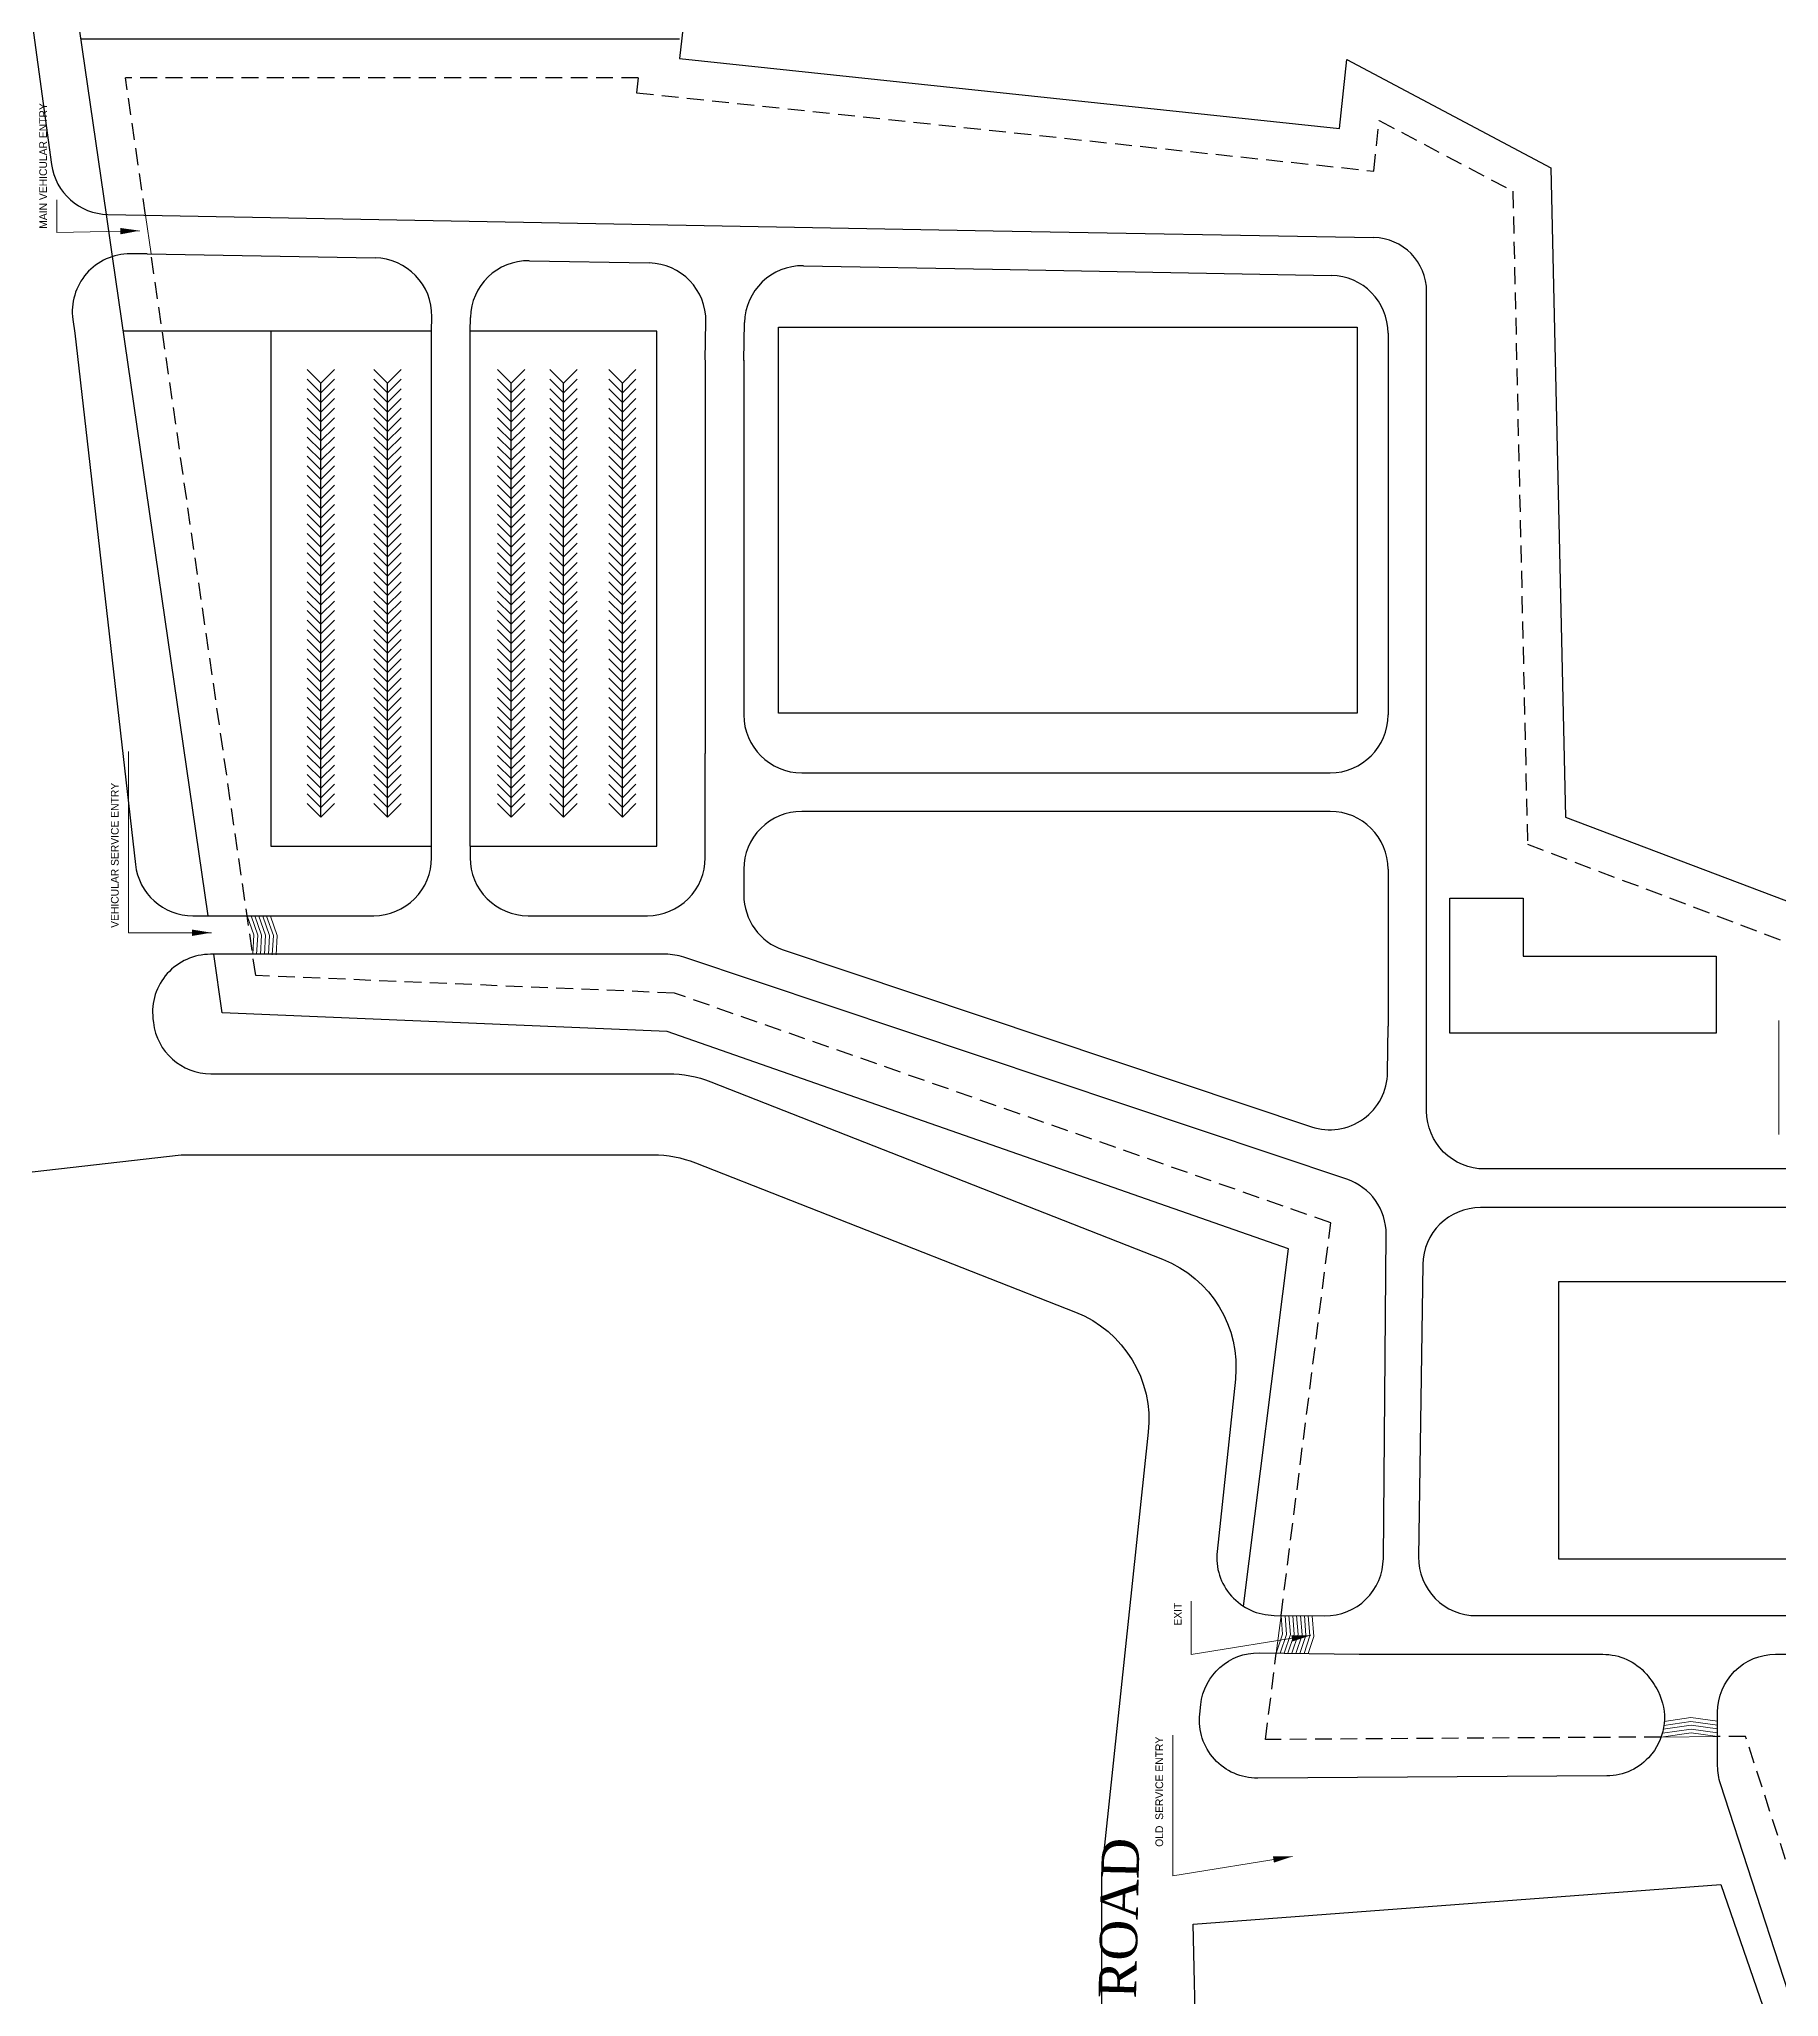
# Model space of a CAD drawing. Header units: metres. Extents: x 17323 to 19722, y -15306 to 10704.
# Drawn here: x 17540 to 17991, y -13051 to -12544 of the extents above; entities that cross this region are included whole.
import ezdxf

# ---------------------------------------------------------------- set-up
doc = ezdxf.new("R2010")
doc.units = ezdxf.units.M
doc.header["$LTSCALE"] = 35
doc.header["$MEASUREMENT"] = 0
doc.linetypes.add('HIDDEN2', pattern=[0.1875, 0.125, -0.0625])
doc.layers.get('0').update_dxf_attribs({"linetype": 'CONTINUOUS'})
for name, color, linetype in [('brop', 252, 'CONTINUOUS'), ('hidden 1', 154, 'HIDDEN2'), ('wall', 30, 'CONTINUOUS')]:
    doc.layers.add(name, color=color, linetype=linetype)
doc.layers.add('LEADER TEXT', color=146, linetype='CONTINUOUS', lineweight=20)
doc.styles.add('EURO', font='eurr____.ttf')
doc.styles.get("Standard").update_dxf_attribs({"font": 'times.ttf', "height": 8})
doc.dimstyles.new('Copy of S1', dxfattribs={"dimtxt": 6, "dimasz": 5, "dimexe": 4.001, "dimexo": 0.3, "dimgap": 2.5, "dimtad": 1, "dimdec": 0, "dimzin": 0, "dimdsep": 46, "dimlunit": 3, "dimtxsty": 'EURO', "dimblk": 'ARCHTICK', "dimcen": 0.09, "dimclrd": 166, "dimclre": 256, "dimclrt": 152, "dimadec": 0, "dimazin": 0, "dimtfac": 1, "dimtdec": 0, "dimtofl": 0, "dimtmove": 0, "dimatfit": 3, "dimfxl": 1, "dimfxlon": 1, "dimtolj": 1, "dimtzin": 0, "dimlwd": -1, "dimlwe": -1, "dimarcsym": 0})

msp = doc.modelspace()

# ---------------------------------------------------------------- texts
msp.add_text('ROAD', height=9.725, rotation=88.7279).set_placement((17823.99, -13052.01))
at = {"layer": 'LEADER TEXT', "color": 152, "ltscale": 5, "char_height": 2, "attachment_point": 7, "rotation": 90, "style": 'EURO'}
for s, insert in [('\\A1;\\PMAIN VEHICULAR ENTRY', (17541.81, -12593.29)), ('\\A1; VEHICULAR SERVICE ENTRY', (17560.38, -12775.21)), ('EXIT', (17835.81, -12955.29)), ('OLD  SERVICE ENTRY', (17831.05, -13012.61))]:
    msp.add_mtext(s, dxfattribs=dict(at, insert=insert))

# ---------------------------------------------------------------- blocks, each defined once
blk = doc.blocks.new('_ArchTick')
at = {"color": 0, "linetype": 'ByBlock', "const_width": 0.15}
blk.add_lwpolyline([(-0.5, -0.5), (0.5, 0.5)], dxfattribs=at)

# ---------------------------------------------------------------- linework, layer by layer
at = {"ltscale": 5}
for p, q in [((17558.75, -12600.48), (17557.16, -12589.56)), ((17641.44, -12619.79), (17641.51, -12616.12)), ((17651.44, -12619.79), (17651.51, -12616.3)), ((17641.44, -12619.79), (17561.55, -12619.79)), ((17599.81, -12619.79), (17599.81, -12753.29)), ((17641.44, -12619.79), (17599.81, -12619.79)), ((17699.81, -12619.79), (17651.44, -12619.79)), ((17699.81, -12753.29), (17699.81, -12619.79)), ((17731.31, -12718.83), (17731.31, -12618.83)), ((17731.31, -12618.83), (17881.31, -12618.83)), ((17881.31, -12618.83), (17881.31, -12718.83)), ((17612.73, -12633.29), (17609.19, -12629.76)), ((17612.73, -12635.79), (17609.19, -12632.26)), ((17612.73, -12633.29), (17616.26, -12629.76)), ((17612.73, -12635.79), (17616.26, -12632.26)), ((17630.05, -12633.29), (17626.51, -12629.76)), ((17630.05, -12635.79), (17626.51, -12632.26)), ((17630.05, -12633.29), (17633.58, -12629.76)), ((17630.05, -12635.79), (17633.58, -12632.26)), ((17662.09, -12633.29), (17658.55, -12629.76)), ((17662.09, -12635.79), (17658.55, -12632.26)), ((17662.09, -12633.29), (17665.62, -12629.76)), ((17662.09, -12635.79), (17665.62, -12632.26)), ((17675.62, -12633.29), (17672.09, -12629.76)), ((17675.62, -12635.79), (17672.09, -12632.26)), ((17675.62, -12633.29), (17679.16, -12629.76)), ((17675.62, -12635.79), (17679.16, -12632.26)), ((17690.88, -12633.29), (17687.34, -12629.76)), ((17690.88, -12635.79), (17687.34, -12632.26)), ((17690.88, -12633.29), (17694.41, -12629.76)), ((17690.88, -12635.79), (17694.41, -12632.26)), ((17612.73, -12638.29), (17609.19, -12634.76)), ((17612.73, -12640.79), (17609.19, -12637.26)), ((17612.73, -12635.79), (17612.73, -12633.29)), ((17612.73, -12638.29), (17616.26, -12634.76)), ((17612.73, -12638.29), (17612.73, -12635.79)), ((17612.73, -12640.79), (17616.26, -12637.26)), ((17630.05, -12638.29), (17626.51, -12634.76)), ((17630.05, -12640.79), (17626.51, -12637.26)), ((17630.05, -12635.79), (17630.05, -12633.29)), ((17630.05, -12638.29), (17633.58, -12634.76)), ((17630.05, -12638.29), (17630.05, -12635.79)), ((17630.05, -12640.79), (17633.58, -12637.26)), ((17662.09, -12638.29), (17658.55, -12634.76)), ((17662.09, -12640.79), (17658.55, -12637.26)), ((17662.09, -12635.79), (17662.09, -12633.29)), ((17662.09, -12638.29), (17665.62, -12634.76)), ((17662.09, -12638.29), (17662.09, -12635.79)), ((17662.09, -12640.79), (17665.62, -12637.26)), ((17675.62, -12638.29), (17672.09, -12634.76)), ((17675.62, -12640.79), (17672.09, -12637.26)), ((17675.62, -12635.79), (17675.62, -12633.29)), ((17675.62, -12638.29), (17679.16, -12634.76)), ((17675.62, -12638.29), (17675.62, -12635.79)), ((17675.62, -12640.79), (17679.16, -12637.26)), ((17690.88, -12638.29), (17687.34, -12634.76)), ((17690.88, -12640.79), (17687.34, -12637.26)), ((17690.88, -12635.79), (17690.88, -12633.29)), ((17690.88, -12638.29), (17694.41, -12634.76)), ((17690.88, -12638.29), (17690.88, -12635.79)), ((17690.88, -12640.79), (17694.41, -12637.26)), ((17612.73, -12643.29), (17609.19, -12639.76)), ((17612.73, -12645.79), (17609.19, -12642.26)), ((17612.73, -12640.79), (17612.73, -12638.29)), ((17612.73, -12643.29), (17616.26, -12639.76)), ((17612.73, -12643.29), (17612.73, -12640.79)), ((17612.73, -12645.79), (17616.26, -12642.26)), ((17630.05, -12643.29), (17626.51, -12639.76)), ((17630.05, -12645.79), (17626.51, -12642.26)), ((17630.05, -12640.79), (17630.05, -12638.29)), ((17630.05, -12643.29), (17633.58, -12639.76)), ((17630.05, -12643.29), (17630.05, -12640.79)), ((17630.05, -12645.79), (17633.58, -12642.26)), ((17662.09, -12643.29), (17658.55, -12639.76)), ((17662.09, -12645.79), (17658.55, -12642.26)), ((17662.09, -12640.79), (17662.09, -12638.29)), ((17662.09, -12643.29), (17665.62, -12639.76)), ((17662.09, -12643.29), (17662.09, -12640.79)), ((17662.09, -12645.79), (17665.62, -12642.26)), ((17675.62, -12643.29), (17672.09, -12639.76)), ((17675.62, -12645.79), (17672.09, -12642.26)), ((17675.62, -12640.79), (17675.62, -12638.29)), ((17675.62, -12643.29), (17679.16, -12639.76)), ((17675.62, -12643.29), (17675.62, -12640.79)), ((17675.62, -12645.79), (17679.16, -12642.26)), ((17690.88, -12643.29), (17687.34, -12639.76)), ((17690.88, -12645.79), (17687.34, -12642.26)), ((17690.88, -12640.79), (17690.88, -12638.29)), ((17690.88, -12643.29), (17694.41, -12639.76)), ((17690.88, -12643.29), (17690.88, -12640.79)), ((17690.88, -12645.79), (17694.41, -12642.26)), ((17612.73, -12648.29), (17609.19, -12644.76)), ((17612.73, -12650.79), (17609.19, -12647.26)), ((17612.73, -12645.79), (17612.73, -12643.29)), ((17612.73, -12648.29), (17616.26, -12644.76)), ((17612.73, -12648.29), (17612.73, -12645.79)), ((17612.73, -12650.79), (17616.26, -12647.26)), ((17630.05, -12648.29), (17626.51, -12644.76)), ((17630.05, -12650.79), (17626.51, -12647.26)), ((17630.05, -12645.79), (17630.05, -12643.29)), ((17630.05, -12648.29), (17633.58, -12644.76)), ((17630.05, -12648.29), (17630.05, -12645.79)), ((17630.05, -12650.79), (17633.58, -12647.26)), ((17662.09, -12648.29), (17658.55, -12644.76)), ((17662.09, -12650.79), (17658.55, -12647.26)), ((17662.09, -12645.79), (17662.09, -12643.29)), ((17662.09, -12648.29), (17665.62, -12644.76)), ((17662.09, -12648.29), (17662.09, -12645.79)), ((17662.09, -12650.79), (17665.62, -12647.26)), ((17675.62, -12648.29), (17672.09, -12644.76)), ((17675.62, -12650.79), (17672.09, -12647.26)), ((17675.62, -12645.79), (17675.62, -12643.29)), ((17675.62, -12648.29), (17679.16, -12644.76)), ((17675.62, -12648.29), (17675.62, -12645.79)), ((17675.62, -12650.79), (17679.16, -12647.26)), ((17690.88, -12648.29), (17687.34, -12644.76)), ((17690.88, -12650.79), (17687.34, -12647.26)), ((17690.88, -12645.79), (17690.88, -12643.29)), ((17690.88, -12648.29), (17694.41, -12644.76)), ((17690.88, -12648.29), (17690.88, -12645.79)), ((17690.88, -12650.79), (17694.41, -12647.26)), ((17612.73, -12653.29), (17609.19, -12649.76)), ((17612.73, -12655.79), (17609.19, -12652.26)), ((17612.73, -12650.79), (17612.73, -12648.29)), ((17612.73, -12653.29), (17616.26, -12649.76)), ((17612.73, -12653.29), (17612.73, -12650.79)), ((17612.73, -12655.79), (17616.26, -12652.26)), ((17630.05, -12653.29), (17626.51, -12649.76)), ((17630.05, -12655.79), (17626.51, -12652.26)), ((17630.05, -12650.79), (17630.05, -12648.29)), ((17630.05, -12653.29), (17633.58, -12649.76)), ((17630.05, -12653.29), (17630.05, -12650.79)), ((17630.05, -12655.79), (17633.58, -12652.26)), ((17662.09, -12653.29), (17658.55, -12649.76)), ((17662.09, -12655.79), (17658.55, -12652.26)), ((17662.09, -12650.79), (17662.09, -12648.29)), ((17662.09, -12653.29), (17665.62, -12649.76)), ((17662.09, -12653.29), (17662.09, -12650.79)), ((17662.09, -12655.79), (17665.62, -12652.26)), ((17675.62, -12653.29), (17672.09, -12649.76)), ((17675.62, -12655.79), (17672.09, -12652.26)), ((17675.62, -12650.79), (17675.62, -12648.29)), ((17675.62, -12653.29), (17679.16, -12649.76)), ((17675.62, -12653.29), (17675.62, -12650.79)), ((17675.62, -12655.79), (17679.16, -12652.26)), ((17690.88, -12653.29), (17687.34, -12649.76)), ((17690.88, -12655.79), (17687.34, -12652.26)), ((17690.88, -12650.79), (17690.88, -12648.29)), ((17690.88, -12653.29), (17694.41, -12649.76)), ((17690.88, -12653.29), (17690.88, -12650.79)), ((17690.88, -12655.79), (17694.41, -12652.26)), ((17612.73, -12658.29), (17609.19, -12654.76)), ((17612.73, -12660.79), (17609.19, -12657.26)), ((17612.73, -12655.79), (17612.73, -12653.29)), ((17612.73, -12658.29), (17616.26, -12654.76)), ((17612.73, -12658.29), (17612.73, -12655.79)), ((17612.73, -12660.79), (17616.26, -12657.26)), ((17630.05, -12658.29), (17626.51, -12654.76)), ((17630.05, -12660.79), (17626.51, -12657.26)), ((17630.05, -12655.79), (17630.05, -12653.29)), ((17630.05, -12658.29), (17633.58, -12654.76)), ((17630.05, -12658.29), (17630.05, -12655.79)), ((17630.05, -12660.79), (17633.58, -12657.26)), ((17662.09, -12658.29), (17658.55, -12654.76)), ((17662.09, -12660.79), (17658.55, -12657.26)), ((17662.09, -12655.79), (17662.09, -12653.29)), ((17662.09, -12658.29), (17665.62, -12654.76)), ((17662.09, -12658.29), (17662.09, -12655.79)), ((17662.09, -12660.79), (17665.62, -12657.26)), ((17675.62, -12658.29), (17672.09, -12654.76)), ((17675.62, -12660.79), (17672.09, -12657.26)), ((17675.62, -12655.79), (17675.62, -12653.29)), ((17675.62, -12658.29), (17679.16, -12654.76)), ((17675.62, -12658.29), (17675.62, -12655.79)), ((17675.62, -12660.79), (17679.16, -12657.26)), ((17690.88, -12658.29), (17687.34, -12654.76)), ((17690.88, -12660.79), (17687.34, -12657.26)), ((17690.88, -12655.79), (17690.88, -12653.29)), ((17690.88, -12658.29), (17694.41, -12654.76)), ((17690.88, -12658.29), (17690.88, -12655.79)), ((17690.88, -12660.79), (17694.41, -12657.26)), ((17612.73, -12663.29), (17609.19, -12659.76)), ((17612.73, -12665.79), (17609.19, -12662.26)), ((17612.73, -12660.79), (17612.73, -12658.29)), ((17612.73, -12663.29), (17616.26, -12659.76)), ((17612.73, -12663.29), (17612.73, -12660.79)), ((17612.73, -12665.79), (17616.26, -12662.26)), ((17612.73, -12665.79), (17612.73, -12663.29)), ((17630.05, -12663.29), (17626.51, -12659.76)), ((17630.05, -12665.79), (17626.51, -12662.26)), ((17630.05, -12660.79), (17630.05, -12658.29)), ((17630.05, -12663.29), (17633.58, -12659.76)), ((17630.05, -12663.29), (17630.05, -12660.79)), ((17630.05, -12665.79), (17633.58, -12662.26)), ((17630.05, -12665.79), (17630.05, -12663.29)), ((17662.09, -12663.29), (17658.55, -12659.76)), ((17662.09, -12665.79), (17658.55, -12662.26)), ((17662.09, -12660.79), (17662.09, -12658.29)), ((17662.09, -12663.29), (17665.62, -12659.76)), ((17662.09, -12663.29), (17662.09, -12660.79)), ((17662.09, -12665.79), (17665.62, -12662.26)), ((17662.09, -12665.79), (17662.09, -12663.29)), ((17675.62, -12663.29), (17672.09, -12659.76)), ((17675.62, -12665.79), (17672.09, -12662.26)), ((17675.62, -12660.79), (17675.62, -12658.29)), ((17675.62, -12663.29), (17679.16, -12659.76)), ((17675.62, -12663.29), (17675.62, -12660.79)), ((17675.62, -12665.79), (17679.16, -12662.26)), ((17675.62, -12665.79), (17675.62, -12663.29)), ((17690.88, -12663.29), (17687.34, -12659.76)), ((17690.88, -12665.79), (17687.34, -12662.26)), ((17690.88, -12660.79), (17690.88, -12658.29)), ((17690.88, -12663.29), (17694.41, -12659.76)), ((17690.88, -12663.29), (17690.88, -12660.79)), ((17690.88, -12665.79), (17694.41, -12662.26)), ((17690.88, -12665.79), (17690.88, -12663.29)), ((17612.73, -12668.29), (17609.19, -12664.76)), ((17612.73, -12670.79), (17609.19, -12667.26)), ((17612.73, -12668.29), (17616.26, -12664.76)), ((17612.73, -12668.29), (17612.73, -12665.79)), ((17612.73, -12670.79), (17616.26, -12667.26)), ((17612.73, -12670.79), (17612.73, -12668.29)), ((17630.05, -12668.29), (17626.51, -12664.76)), ((17630.05, -12670.79), (17626.51, -12667.26)), ((17630.05, -12668.29), (17633.58, -12664.76)), ((17630.05, -12668.29), (17630.05, -12665.79)), ((17630.05, -12670.79), (17633.58, -12667.26)), ((17630.05, -12670.79), (17630.05, -12668.29)), ((17662.09, -12668.29), (17658.55, -12664.76)), ((17662.09, -12670.79), (17658.55, -12667.26)), ((17662.09, -12668.29), (17665.62, -12664.76)), ((17662.09, -12668.29), (17662.09, -12665.79)), ((17662.09, -12670.79), (17665.62, -12667.26)), ((17662.09, -12670.79), (17662.09, -12668.29)), ((17675.62, -12668.29), (17672.09, -12664.76)), ((17675.62, -12670.79), (17672.09, -12667.26)), ((17675.62, -12668.29), (17679.16, -12664.76)), ((17675.62, -12668.29), (17675.62, -12665.79)), ((17675.62, -12670.79), (17679.16, -12667.26)), ((17675.62, -12670.79), (17675.62, -12668.29)), ((17690.88, -12668.29), (17687.34, -12664.76)), ((17690.88, -12670.79), (17687.34, -12667.26)), ((17690.88, -12668.29), (17694.41, -12664.76)), ((17690.88, -12668.29), (17690.88, -12665.79)), ((17690.88, -12670.79), (17694.41, -12667.26)), ((17690.88, -12670.79), (17690.88, -12668.29)), ((17612.73, -12673.29), (17609.19, -12669.76)), ((17612.73, -12675.79), (17609.19, -12672.26)), ((17612.73, -12673.29), (17616.26, -12669.76)), ((17612.73, -12673.29), (17612.73, -12670.79)), ((17612.73, -12675.79), (17616.26, -12672.26)), ((17612.73, -12675.79), (17612.73, -12673.29)), ((17630.05, -12673.29), (17626.51, -12669.76)), ((17630.05, -12675.79), (17626.51, -12672.26)), ((17630.05, -12673.29), (17633.58, -12669.76)), ((17630.05, -12673.29), (17630.05, -12670.79)), ((17630.05, -12675.79), (17633.58, -12672.26)), ((17630.05, -12675.79), (17630.05, -12673.29)), ((17662.09, -12673.29), (17658.55, -12669.76)), ((17662.09, -12675.79), (17658.55, -12672.26)), ((17662.09, -12673.29), (17665.62, -12669.76)), ((17662.09, -12673.29), (17662.09, -12670.79)), ((17662.09, -12675.79), (17665.62, -12672.26)), ((17662.09, -12675.79), (17662.09, -12673.29)), ((17675.62, -12673.29), (17672.09, -12669.76)), ((17675.62, -12675.79), (17672.09, -12672.26)), ((17675.62, -12673.29), (17679.16, -12669.76)), ((17675.62, -12673.29), (17675.62, -12670.79)), ((17675.62, -12675.79), (17679.16, -12672.26)), ((17675.62, -12675.79), (17675.62, -12673.29)), ((17690.88, -12673.29), (17687.34, -12669.76)), ((17690.88, -12675.79), (17687.34, -12672.26)), ((17690.88, -12673.29), (17694.41, -12669.76)), ((17690.88, -12673.29), (17690.88, -12670.79)), ((17690.88, -12675.79), (17694.41, -12672.26)), ((17690.88, -12675.79), (17690.88, -12673.29)), ((17612.73, -12678.29), (17609.19, -12674.76)), ((17612.73, -12680.79), (17609.19, -12677.26)), ((17612.73, -12678.29), (17616.26, -12674.76)), ((17612.73, -12678.29), (17612.73, -12675.79)), ((17612.73, -12680.79), (17616.26, -12677.26)), ((17612.73, -12680.79), (17612.73, -12678.29)), ((17630.05, -12678.29), (17626.51, -12674.76)), ((17630.05, -12680.79), (17626.51, -12677.26)), ((17630.05, -12678.29), (17633.58, -12674.76)), ((17630.05, -12678.29), (17630.05, -12675.79)), ((17630.05, -12680.79), (17633.58, -12677.26)), ((17630.05, -12680.79), (17630.05, -12678.29)), ((17662.09, -12678.29), (17658.55, -12674.76)), ((17662.09, -12680.79), (17658.55, -12677.26)), ((17662.09, -12678.29), (17665.62, -12674.76)), ((17662.09, -12678.29), (17662.09, -12675.79)), ((17662.09, -12680.79), (17665.62, -12677.26)), ((17662.09, -12680.79), (17662.09, -12678.29)), ((17675.62, -12678.29), (17672.09, -12674.76)), ((17675.62, -12680.79), (17672.09, -12677.26)), ((17675.62, -12678.29), (17679.16, -12674.76)), ((17675.62, -12678.29), (17675.62, -12675.79)), ((17675.62, -12680.79), (17679.16, -12677.26)), ((17675.62, -12680.79), (17675.62, -12678.29)), ((17690.88, -12678.29), (17687.34, -12674.76)), ((17690.88, -12680.79), (17687.34, -12677.26)), ((17690.88, -12678.29), (17694.41, -12674.76)), ((17690.88, -12678.29), (17690.88, -12675.79)), ((17690.88, -12680.79), (17694.41, -12677.26)), ((17690.88, -12680.79), (17690.88, -12678.29)), ((17612.73, -12683.29), (17609.19, -12679.76)), ((17612.73, -12685.79), (17609.19, -12682.26)), ((17612.73, -12683.29), (17616.26, -12679.76)), ((17612.73, -12683.29), (17612.73, -12680.79)), ((17612.73, -12685.79), (17616.26, -12682.26)), ((17612.73, -12685.79), (17612.73, -12683.29)), ((17630.05, -12683.29), (17626.51, -12679.76)), ((17630.05, -12685.79), (17626.51, -12682.26)), ((17630.05, -12683.29), (17633.58, -12679.76)), ((17630.05, -12683.29), (17630.05, -12680.79)), ((17630.05, -12685.79), (17633.58, -12682.26)), ((17630.05, -12685.79), (17630.05, -12683.29)), ((17662.09, -12683.29), (17658.55, -12679.76)), ((17662.09, -12685.79), (17658.55, -12682.26)), ((17662.09, -12683.29), (17665.62, -12679.76)), ((17662.09, -12683.29), (17662.09, -12680.79)), ((17662.09, -12685.79), (17665.62, -12682.26)), ((17662.09, -12685.79), (17662.09, -12683.29)), ((17675.62, -12683.29), (17672.09, -12679.76)), ((17675.62, -12685.79), (17672.09, -12682.26)), ((17675.62, -12683.29), (17679.16, -12679.76)), ((17675.62, -12683.29), (17675.62, -12680.79)), ((17675.62, -12685.79), (17679.16, -12682.26)), ((17675.62, -12685.79), (17675.62, -12683.29)), ((17690.88, -12683.29), (17687.34, -12679.76)), ((17690.88, -12685.79), (17687.34, -12682.26)), ((17690.88, -12683.29), (17694.41, -12679.76)), ((17690.88, -12683.29), (17690.88, -12680.79)), ((17690.88, -12685.79), (17694.41, -12682.26)), ((17690.88, -12685.79), (17690.88, -12683.29)), ((17612.73, -12688.29), (17609.19, -12684.76)), ((17612.73, -12690.79), (17609.19, -12687.26)), ((17612.73, -12688.29), (17616.26, -12684.76)), ((17612.73, -12688.29), (17612.73, -12685.79)), ((17612.73, -12690.79), (17616.26, -12687.26)), ((17612.73, -12690.79), (17612.73, -12688.29)), ((17630.05, -12688.29), (17626.51, -12684.76)), ((17630.05, -12690.79), (17626.51, -12687.26)), ((17630.05, -12688.29), (17633.58, -12684.76)), ((17630.05, -12688.29), (17630.05, -12685.79)), ((17630.05, -12690.79), (17633.58, -12687.26)), ((17630.05, -12690.79), (17630.05, -12688.29)), ((17662.09, -12688.29), (17658.55, -12684.76)), ((17662.09, -12690.79), (17658.55, -12687.26)), ((17662.09, -12688.29), (17665.62, -12684.76)), ((17662.09, -12688.29), (17662.09, -12685.79)), ((17662.09, -12690.79), (17665.62, -12687.26)), ((17662.09, -12690.79), (17662.09, -12688.29)), ((17675.62, -12688.29), (17672.09, -12684.76)), ((17675.62, -12690.79), (17672.09, -12687.26)), ((17675.62, -12688.29), (17679.16, -12684.76)), ((17675.62, -12688.29), (17675.62, -12685.79)), ((17675.62, -12690.79), (17679.16, -12687.26)), ((17675.62, -12690.79), (17675.62, -12688.29)), ((17690.88, -12688.29), (17687.34, -12684.76)), ((17690.88, -12690.79), (17687.34, -12687.26)), ((17690.88, -12688.29), (17694.41, -12684.76)), ((17690.88, -12688.29), (17690.88, -12685.79)), ((17690.88, -12690.79), (17694.41, -12687.26)), ((17690.88, -12690.79), (17690.88, -12688.29)), ((17612.73, -12693.29), (17609.19, -12689.76)), ((17612.73, -12695.79), (17609.19, -12692.26)), ((17612.73, -12693.29), (17616.26, -12689.76)), ((17612.73, -12693.29), (17612.73, -12690.79)), ((17612.73, -12695.79), (17616.26, -12692.26)), ((17612.73, -12695.79), (17612.73, -12693.29)), ((17630.05, -12693.29), (17626.51, -12689.76)), ((17630.05, -12695.79), (17626.51, -12692.26)), ((17630.05, -12693.29), (17633.58, -12689.76)), ((17630.05, -12693.29), (17630.05, -12690.79)), ((17630.05, -12695.79), (17633.58, -12692.26)), ((17630.05, -12695.79), (17630.05, -12693.29)), ((17662.09, -12693.29), (17658.55, -12689.76)), ((17662.09, -12695.79), (17658.55, -12692.26)), ((17662.09, -12693.29), (17665.62, -12689.76)), ((17662.09, -12693.29), (17662.09, -12690.79)), ((17662.09, -12695.79), (17665.62, -12692.26)), ((17662.09, -12695.79), (17662.09, -12693.29)), ((17675.62, -12693.29), (17672.09, -12689.76)), ((17675.62, -12695.79), (17672.09, -12692.26)), ((17675.62, -12693.29), (17679.16, -12689.76)), ((17675.62, -12693.29), (17675.62, -12690.79)), ((17675.62, -12695.79), (17679.16, -12692.26)), ((17675.62, -12695.79), (17675.62, -12693.29)), ((17690.88, -12693.29), (17687.34, -12689.76)), ((17690.88, -12695.79), (17687.34, -12692.26)), ((17690.88, -12693.29), (17694.41, -12689.76)), ((17690.88, -12693.29), (17690.88, -12690.79)), ((17690.88, -12695.79), (17694.41, -12692.26)), ((17690.88, -12695.79), (17690.88, -12693.29)), ((17612.73, -12698.29), (17609.19, -12694.76)), ((17612.73, -12700.79), (17609.19, -12697.26)), ((17612.73, -12698.29), (17616.26, -12694.76)), ((17612.73, -12698.29), (17612.73, -12695.79)), ((17612.73, -12700.79), (17616.26, -12697.26)), ((17612.73, -12700.79), (17612.73, -12698.29)), ((17630.05, -12698.29), (17626.51, -12694.76)), ((17630.05, -12700.79), (17626.51, -12697.26)), ((17630.05, -12698.29), (17633.58, -12694.76)), ((17630.05, -12698.29), (17630.05, -12695.79)), ((17630.05, -12700.79), (17633.58, -12697.26)), ((17630.05, -12700.79), (17630.05, -12698.29)), ((17662.09, -12698.29), (17658.55, -12694.76)), ((17662.09, -12700.79), (17658.55, -12697.26)), ((17662.09, -12698.29), (17665.62, -12694.76)), ((17662.09, -12698.29), (17662.09, -12695.79)), ((17662.09, -12700.79), (17665.62, -12697.26)), ((17662.09, -12700.79), (17662.09, -12698.29)), ((17675.62, -12698.29), (17672.09, -12694.76)), ((17675.62, -12700.79), (17672.09, -12697.26)), ((17675.62, -12698.29), (17679.16, -12694.76)), ((17675.62, -12698.29), (17675.62, -12695.79)), ((17675.62, -12700.79), (17679.16, -12697.26)), ((17675.62, -12700.79), (17675.62, -12698.29)), ((17690.88, -12698.29), (17687.34, -12694.76)), ((17690.88, -12700.79), (17687.34, -12697.26)), ((17690.88, -12698.29), (17694.41, -12694.76)), ((17690.88, -12698.29), (17690.88, -12695.79)), ((17690.88, -12700.79), (17694.41, -12697.26)), ((17690.88, -12700.79), (17690.88, -12698.29)), ((17612.73, -12703.29), (17609.19, -12699.76)), ((17612.73, -12705.79), (17609.19, -12702.26)), ((17612.73, -12703.29), (17616.26, -12699.76)), ((17612.73, -12703.29), (17612.73, -12700.79)), ((17612.73, -12705.79), (17616.26, -12702.26)), ((17612.73, -12705.79), (17612.73, -12703.29)), ((17630.05, -12703.29), (17626.51, -12699.76)), ((17630.05, -12705.79), (17626.51, -12702.26)), ((17630.05, -12703.29), (17633.58, -12699.76)), ((17630.05, -12703.29), (17630.05, -12700.79)), ((17630.05, -12705.79), (17633.58, -12702.26)), ((17630.05, -12705.79), (17630.05, -12703.29)), ((17662.09, -12703.29), (17658.55, -12699.76)), ((17662.09, -12705.79), (17658.55, -12702.26)), ((17662.09, -12703.29), (17665.62, -12699.76)), ((17662.09, -12703.29), (17662.09, -12700.79)), ((17662.09, -12705.79), (17665.62, -12702.26)), ((17662.09, -12705.79), (17662.09, -12703.29)), ((17675.62, -12703.29), (17672.09, -12699.76)), ((17675.62, -12705.79), (17672.09, -12702.26)), ((17675.62, -12703.29), (17679.16, -12699.76)), ((17675.62, -12703.29), (17675.62, -12700.79)), ((17675.62, -12705.79), (17679.16, -12702.26)), ((17675.62, -12705.79), (17675.62, -12703.29)), ((17690.88, -12703.29), (17687.34, -12699.76)), ((17690.88, -12705.79), (17687.34, -12702.26)), ((17690.88, -12703.29), (17694.41, -12699.76)), ((17690.88, -12703.29), (17690.88, -12700.79)), ((17690.88, -12705.79), (17694.41, -12702.26)), ((17690.88, -12705.79), (17690.88, -12703.29)), ((17612.73, -12708.29), (17609.19, -12704.76)), ((17612.73, -12710.79), (17609.19, -12707.26)), ((17612.73, -12708.29), (17616.26, -12704.76)), ((17612.73, -12708.29), (17612.73, -12705.79)), ((17612.73, -12710.79), (17616.26, -12707.26)), ((17612.73, -12710.79), (17612.73, -12708.29)), ((17630.05, -12708.29), (17626.51, -12704.76)), ((17630.05, -12710.79), (17626.51, -12707.26)), ((17630.05, -12708.29), (17633.58, -12704.76)), ((17630.05, -12708.29), (17630.05, -12705.79)), ((17630.05, -12710.79), (17633.58, -12707.26)), ((17630.05, -12710.79), (17630.05, -12708.29)), ((17662.09, -12708.29), (17658.55, -12704.76)), ((17662.09, -12710.79), (17658.55, -12707.26)), ((17662.09, -12708.29), (17665.62, -12704.76)), ((17662.09, -12708.29), (17662.09, -12705.79)), ((17662.09, -12710.79), (17665.62, -12707.26)), ((17662.09, -12710.79), (17662.09, -12708.29)), ((17675.62, -12708.29), (17672.09, -12704.76)), ((17675.62, -12710.79), (17672.09, -12707.26)), ((17675.62, -12708.29), (17679.16, -12704.76)), ((17675.62, -12708.29), (17675.62, -12705.79)), ((17675.62, -12710.79), (17679.16, -12707.26)), ((17675.62, -12710.79), (17675.62, -12708.29)), ((17690.88, -12708.29), (17687.34, -12704.76)), ((17690.88, -12710.79), (17687.34, -12707.26)), ((17690.88, -12708.29), (17694.41, -12704.76)), ((17690.88, -12708.29), (17690.88, -12705.79)), ((17690.88, -12710.79), (17694.41, -12707.26)), ((17690.88, -12710.79), (17690.88, -12708.29)), ((17612.73, -12713.29), (17609.19, -12709.76)), ((17612.73, -12715.79), (17609.19, -12712.26)), ((17612.73, -12713.29), (17616.26, -12709.76)), ((17612.73, -12713.29), (17612.73, -12710.79)), ((17612.73, -12715.79), (17616.26, -12712.26)), ((17612.73, -12715.79), (17612.73, -12713.29)), ((17630.05, -12713.29), (17626.51, -12709.76)), ((17630.05, -12715.79), (17626.51, -12712.26)), ((17630.05, -12713.29), (17633.58, -12709.76)), ((17630.05, -12713.29), (17630.05, -12710.79)), ((17630.05, -12715.79), (17633.58, -12712.26)), ((17630.05, -12715.79), (17630.05, -12713.29)), ((17662.09, -12713.29), (17658.55, -12709.76)), ((17662.09, -12715.79), (17658.55, -12712.26)), ((17662.09, -12713.29), (17665.62, -12709.76)), ((17662.09, -12713.29), (17662.09, -12710.79)), ((17662.09, -12715.79), (17665.62, -12712.26)), ((17662.09, -12715.79), (17662.09, -12713.29)), ((17675.62, -12713.29), (17672.09, -12709.76)), ((17675.62, -12715.79), (17672.09, -12712.26)), ((17675.62, -12713.29), (17679.16, -12709.76)), ((17675.62, -12713.29), (17675.62, -12710.79)), ((17675.62, -12715.79), (17679.16, -12712.26)), ((17675.62, -12715.79), (17675.62, -12713.29)), ((17690.88, -12713.29), (17687.34, -12709.76)), ((17690.88, -12715.79), (17687.34, -12712.26)), ((17690.88, -12713.29), (17694.41, -12709.76)), ((17690.88, -12713.29), (17690.88, -12710.79)), ((17690.88, -12715.79), (17694.41, -12712.26)), ((17690.88, -12715.79), (17690.88, -12713.29)), ((17612.73, -12718.29), (17609.19, -12714.76)), ((17612.73, -12720.79), (17609.19, -12717.26)), ((17612.73, -12718.29), (17616.26, -12714.76)), ((17612.73, -12718.29), (17612.73, -12715.79)), ((17612.73, -12720.79), (17616.26, -12717.26)), ((17612.73, -12720.79), (17612.73, -12718.29)), ((17630.05, -12718.29), (17626.51, -12714.76)), ((17630.05, -12720.79), (17626.51, -12717.26)), ((17630.05, -12718.29), (17633.58, -12714.76)), ((17630.05, -12718.29), (17630.05, -12715.79)), ((17630.05, -12720.79), (17633.58, -12717.26)), ((17630.05, -12720.79), (17630.05, -12718.29)), ((17662.09, -12718.29), (17658.55, -12714.76)), ((17662.09, -12720.79), (17658.55, -12717.26)), ((17662.09, -12718.29), (17665.62, -12714.76)), ((17662.09, -12718.29), (17662.09, -12715.79)), ((17662.09, -12720.79), (17665.62, -12717.26)), ((17662.09, -12720.79), (17662.09, -12718.29)), ((17675.62, -12718.29), (17672.09, -12714.76)), ((17675.62, -12720.79), (17672.09, -12717.26)), ((17675.62, -12718.29), (17679.16, -12714.76)), ((17675.62, -12718.29), (17675.62, -12715.79)), ((17675.62, -12720.79), (17679.16, -12717.26)), ((17675.62, -12720.79), (17675.62, -12718.29)), ((17690.88, -12718.29), (17687.34, -12714.76)), ((17690.88, -12720.79), (17687.34, -12717.26)), ((17690.88, -12718.29), (17694.41, -12714.76)), ((17690.88, -12718.29), (17690.88, -12715.79)), ((17690.88, -12720.79), (17694.41, -12717.26)), ((17690.88, -12720.79), (17690.88, -12718.29)), ((17881.31, -12718.83), (17731.31, -12718.83)), ((17612.73, -12723.29), (17609.19, -12719.76)), ((17612.73, -12725.79), (17609.19, -12722.26)), ((17612.73, -12723.29), (17616.26, -12719.76)), ((17612.73, -12723.29), (17612.73, -12720.79)), ((17612.73, -12725.79), (17616.26, -12722.26)), ((17612.73, -12725.79), (17612.73, -12723.29)), ((17630.05, -12723.29), (17626.51, -12719.76)), ((17630.05, -12725.79), (17626.51, -12722.26)), ((17630.05, -12723.29), (17633.58, -12719.76)), ((17630.05, -12723.29), (17630.05, -12720.79)), ((17630.05, -12725.79), (17633.58, -12722.26)), ((17630.05, -12725.79), (17630.05, -12723.29)), ((17662.09, -12723.29), (17658.55, -12719.76)), ((17662.09, -12725.79), (17658.55, -12722.26)), ((17662.09, -12723.29), (17665.62, -12719.76)), ((17662.09, -12723.29), (17662.09, -12720.79)), ((17662.09, -12725.79), (17665.62, -12722.26)), ((17662.09, -12725.79), (17662.09, -12723.29)), ((17675.62, -12723.29), (17672.09, -12719.76)), ((17675.62, -12725.79), (17672.09, -12722.26)), ((17675.62, -12723.29), (17679.16, -12719.76)), ((17675.62, -12723.29), (17675.62, -12720.79)), ((17675.62, -12725.79), (17679.16, -12722.26)), ((17675.62, -12725.79), (17675.62, -12723.29)), ((17690.88, -12723.29), (17687.34, -12719.76)), ((17690.88, -12725.79), (17687.34, -12722.26)), ((17690.88, -12723.29), (17694.41, -12719.76)), ((17690.88, -12723.29), (17690.88, -12720.79)), ((17690.88, -12725.79), (17694.41, -12722.26)), ((17690.88, -12725.79), (17690.88, -12723.29)), ((17612.73, -12728.29), (17609.19, -12724.76)), ((17612.73, -12730.79), (17609.19, -12727.26)), ((17612.73, -12728.29), (17616.26, -12724.76)), ((17612.73, -12728.29), (17612.73, -12725.79)), ((17612.73, -12730.79), (17616.26, -12727.26)), ((17612.73, -12730.79), (17612.73, -12728.29)), ((17630.05, -12728.29), (17626.51, -12724.76)), ((17630.05, -12730.79), (17626.51, -12727.26)), ((17630.05, -12728.29), (17633.58, -12724.76)), ((17630.05, -12728.29), (17630.05, -12725.79)), ((17630.05, -12730.79), (17633.58, -12727.26)), ((17630.05, -12730.79), (17630.05, -12728.29)), ((17662.09, -12728.29), (17658.55, -12724.76)), ((17662.09, -12730.79), (17658.55, -12727.26)), ((17662.09, -12728.29), (17665.62, -12724.76)), ((17662.09, -12728.29), (17662.09, -12725.79)), ((17662.09, -12730.79), (17665.62, -12727.26)), ((17662.09, -12730.79), (17662.09, -12728.29)), ((17675.62, -12728.29), (17672.09, -12724.76)), ((17675.62, -12730.79), (17672.09, -12727.26)), ((17675.62, -12728.29), (17679.16, -12724.76)), ((17675.62, -12728.29), (17675.62, -12725.79)), ((17675.62, -12730.79), (17679.16, -12727.26)), ((17675.62, -12730.79), (17675.62, -12728.29)), ((17690.88, -12728.29), (17687.34, -12724.76)), ((17690.88, -12730.79), (17687.34, -12727.26)), ((17690.88, -12728.29), (17694.41, -12724.76)), ((17690.88, -12728.29), (17690.88, -12725.79)), ((17690.88, -12730.79), (17694.41, -12727.26)), ((17690.88, -12730.79), (17690.88, -12728.29)), ((17612.73, -12733.29), (17609.19, -12729.76)), ((17612.73, -12735.79), (17609.19, -12732.26)), ((17612.73, -12733.29), (17616.26, -12729.76)), ((17612.73, -12733.29), (17612.73, -12730.79)), ((17612.73, -12735.79), (17616.26, -12732.26)), ((17612.73, -12735.79), (17612.73, -12733.29)), ((17630.05, -12733.29), (17626.51, -12729.76)), ((17630.05, -12735.79), (17626.51, -12732.26)), ((17630.05, -12733.29), (17633.58, -12729.76)), ((17630.05, -12733.29), (17630.05, -12730.79)), ((17630.05, -12735.79), (17633.58, -12732.26)), ((17630.05, -12735.79), (17630.05, -12733.29)), ((17662.09, -12733.29), (17658.55, -12729.76)), ((17662.09, -12735.79), (17658.55, -12732.26)), ((17662.09, -12733.29), (17665.62, -12729.76)), ((17662.09, -12733.29), (17662.09, -12730.79)), ((17662.09, -12735.79), (17665.62, -12732.26)), ((17662.09, -12735.79), (17662.09, -12733.29)), ((17675.62, -12733.29), (17672.09, -12729.76)), ((17675.62, -12735.79), (17672.09, -12732.26)), ((17675.62, -12733.29), (17679.16, -12729.76)), ((17675.62, -12733.29), (17675.62, -12730.79)), ((17675.62, -12735.79), (17679.16, -12732.26)), ((17675.62, -12735.79), (17675.62, -12733.29)), ((17690.88, -12733.29), (17687.34, -12729.76)), ((17690.88, -12735.79), (17687.34, -12732.26)), ((17690.88, -12733.29), (17694.41, -12729.76)), ((17690.88, -12733.29), (17690.88, -12730.79)), ((17690.88, -12735.79), (17694.41, -12732.26)), ((17690.88, -12735.79), (17690.88, -12733.29)), ((17612.73, -12738.29), (17609.19, -12734.76)), ((17612.73, -12740.79), (17609.19, -12737.26)), ((17612.73, -12738.29), (17616.26, -12734.76)), ((17612.73, -12738.29), (17612.73, -12735.79)), ((17612.73, -12740.79), (17616.26, -12737.26)), ((17612.73, -12740.79), (17612.73, -12738.29)), ((17630.05, -12738.29), (17626.51, -12734.76)), ((17630.05, -12740.79), (17626.51, -12737.26)), ((17630.05, -12738.29), (17633.58, -12734.76)), ((17630.05, -12738.29), (17630.05, -12735.79)), ((17630.05, -12740.79), (17633.58, -12737.26)), ((17630.05, -12740.79), (17630.05, -12738.29)), ((17662.09, -12738.29), (17658.55, -12734.76)), ((17662.09, -12740.79), (17658.55, -12737.26)), ((17662.09, -12738.29), (17665.62, -12734.76)), ((17662.09, -12738.29), (17662.09, -12735.79)), ((17662.09, -12740.79), (17665.62, -12737.26)), ((17662.09, -12740.79), (17662.09, -12738.29)), ((17675.62, -12738.29), (17672.09, -12734.76)), ((17675.62, -12740.79), (17672.09, -12737.26)), ((17675.62, -12738.29), (17679.16, -12734.76)), ((17675.62, -12738.29), (17675.62, -12735.79)), ((17675.62, -12740.79), (17679.16, -12737.26)), ((17675.62, -12740.79), (17675.62, -12738.29)), ((17690.88, -12738.29), (17687.34, -12734.76)), ((17690.88, -12740.79), (17687.34, -12737.26)), ((17690.88, -12738.29), (17694.41, -12734.76)), ((17690.88, -12738.29), (17690.88, -12735.79)), ((17690.88, -12740.79), (17694.41, -12737.26)), ((17690.88, -12740.79), (17690.88, -12738.29)), ((17612.73, -12743.29), (17609.19, -12739.76)), ((17612.73, -12745.79), (17609.19, -12742.26)), ((17612.73, -12743.29), (17616.26, -12739.76)), ((17612.73, -12743.29), (17612.73, -12740.79)), ((17612.73, -12745.79), (17616.26, -12742.26)), ((17612.73, -12745.79), (17612.73, -12743.29)), ((17630.05, -12743.29), (17626.51, -12739.76)), ((17630.05, -12745.79), (17626.51, -12742.26)), ((17630.05, -12743.29), (17633.58, -12739.76)), ((17630.05, -12743.29), (17630.05, -12740.79)), ((17630.05, -12745.79), (17633.58, -12742.26)), ((17630.05, -12745.79), (17630.05, -12743.29)), ((17662.09, -12743.29), (17658.55, -12739.76)), ((17662.09, -12745.79), (17658.55, -12742.26)), ((17662.09, -12743.29), (17665.62, -12739.76)), ((17662.09, -12743.29), (17662.09, -12740.79)), ((17662.09, -12745.79), (17665.62, -12742.26)), ((17662.09, -12745.79), (17662.09, -12743.29)), ((17675.62, -12743.29), (17672.09, -12739.76)), ((17675.62, -12745.79), (17672.09, -12742.26)), ((17675.62, -12743.29), (17679.16, -12739.76)), ((17675.62, -12743.29), (17675.62, -12740.79)), ((17675.62, -12745.79), (17679.16, -12742.26)), ((17675.62, -12745.79), (17675.62, -12743.29)), ((17690.88, -12743.29), (17687.34, -12739.76)), ((17690.88, -12745.79), (17687.34, -12742.26)), ((17690.88, -12743.29), (17694.41, -12739.76)), ((17690.88, -12743.29), (17690.88, -12740.79)), ((17690.88, -12745.79), (17694.41, -12742.26)), ((17690.88, -12745.79), (17690.88, -12743.29)), ((17599.81, -12753.29), (17641.44, -12753.29)), ((17651.44, -12753.29), (17699.81, -12753.29)), ((17651.44, -12753.29), (17699.81, -12753.29)), ((17905.31, -12766.79), (17924.31, -12766.79)), ((17905.31, -12801.79), (17905.31, -12766.79)), ((17924.31, -12766.79), (17924.31, -12781.79)), ((17924.31, -12781.79), (17974.31, -12781.79)), ((17974.31, -12781.79), (17974.31, -12801.79)), ((17974.31, -12801.79), (17905.31, -12801.79)), ((17933.59, -12866.07), (18083.59, -12866.07)), ((17933.59, -12938.03), (17933.59, -12866.07)), ((18083.59, -12938.03), (17933.59, -12938.03))]:
    msp.add_line(p, q, dxfattribs=at)
for centre, start, end in [((17626.51, -12615.84, 0), 358.9462, 88.9462), ((17666.5, -12616.58, 0), 88.9462, 178.9462)]:
    msp.add_arc(centre, 15, start, end)
at = {"layer": 'brop'}
for p, q in [((17786.96, -12593.79), (17885.57, -12595.55)), ((17567.77, -12599.76), (17626.79, -12600.85)), ((17666.78, -12601.58), (17697.82, -12602.15)), ((17737.82, -12602.89), (17786.78, -12603.79)), ((17786.78, -12603.79), (17874.58, -12605.36)), ((17712.36, -12627.24), (17712.55, -12617.43)), ((17722.36, -12627.43), (17722.54, -12617.61)), ((17641.44, -12753.29), (17641.44, -12619.79)), ((17651.44, -12707.02), (17651.44, -12619.79)), ((17889.31, -12620.36), (17889.31, -12719.29)), ((17712.36, -12627.33), (17712.36, -12729.29)), ((17722.36, -12627.33), (17722.36, -12719.29)), ((17651.44, -12753.29), (17651.44, -12707.02)), ((17737.36, -12734.29), (17874.31, -12734.29)), ((17889.31, -12759.29), (17889.31, -12799.96))]:
    msp.add_line(p, q, dxfattribs=at)
for points in [[(17509.87, -12251.13), (17509.87, -12290.5), (17528.73, -12472.9), (17542.96, -12576.61, 0.369586), (17557.54, -12589.57), (17786.97, -12593.79)], [(17557.16, -12589.56), (17531.48, -12412.47), (17586.87, -12399.61), (17655.41, -12458.86), (17715.81, -12460.97), (17705.66, -12549.15), (17876.75, -12567.34), (17878.65, -12549.46), (17931.51, -12577.46), (17935.3, -12745.8), (18000.75, -12770.61), (18122.16, -12780.88), (18174.04, -13041.61), (18008.33, -13097.23), (17975.46, -12996.33, -0.078912), (17974.72, -12991.68), (17974.72, -12977.71, -0.414214), (17989.72, -12962.71), (18094.31, -12962.71)], [(17567.77, -12599.76), (17563.33, -12599.76, 0.454735), (17548.47, -12616.8), (17548.96, -12620.34), (17564.68, -12758.01, 0.381292), (17579.58, -12771.31), (17626.44, -12771.31, 0.414214), (17641.44, -12756.31), (17641.44, -12753.29)], [(18109.31, -12947.71), (18109.31, -12851.95, 0.414214), (18094.31, -12836.95), (17914.31, -12836.95, -0.414214), (17899.31, -12821.95), (17899.31, -12609.55)], [(17651.44, -12753.29), (17651.44, -12756.31, 0.414214), (17666.44, -12771.31), (17697.36, -12771.31, 0.414214), (17712.36, -12756.31), (17712.36, -12729.29)], [(17874.31, -12744.29), (17737.36, -12744.29, 0.414214), (17722.36, -12759.29), (17722.36, -12765.95, 0.322448), (17732.6, -12780.18), (17869.45, -12826, 0.509539), (17889.21, -12811.91), (17889.31, -12799.96)], [(17702.05, -12781.31), (17584.15, -12781.31, 0.44792), (17569.24, -12798.01), (17569.36, -12798.99, 0.381292), (17584.26, -12812.28), (17702.82, -12812.28, -0.093811), (17713.78, -12814.36), (17830.87, -12860.33, -0.337615), (17849.74, -12891.43), (17845, -12936.05, 0.44287), (17859.79, -12952.63), (17872.95, -12952.75, 0.414214), (17888.09, -12937.89), (17888.83, -12853.96, 0.324908), (17878.6, -12839.61), (17706.81, -12782.09)], [(17468.23, -12845.66), (17576.58, -12833.28), (17698.84, -12833.28, -0.093811), (17709.81, -12835.36), (17808.3, -12874.03, -0.337615), (17827.17, -12905.12), (17815.03, -13019.52), (17814.93, -13169.24, -0.210914), (17811.67, -13176.62), (17800.71, -13186.6, 0.253525), (17791.3, -13213.59), (17828.9, -13444.95)], [(17881.86, -12962.71), (17944.94, -12962.71, -0.216786), (17956.25, -12967.86, -0.060231), (17959.27, -12972.31, -0.29546), (17957.67, -12988.53, -0.006685), (17957.36, -12988.91, -0.219611), (17945.98, -12994.25), (17855.54, -12994.83, -0.447462), (17840.52, -12978.25), (17840.79, -12975.76, -0.387647), (17855.92, -12962.34), (17881.86, -12962.71, 0.0071), (17882.29, -12962.71, -0.0071)]]:
    msp.add_lwpolyline(points, format="xyb", dxfattribs=at)
msp.add_lwpolyline([(18084.31, -12846.95), (17913.29, -12846.95, 0.410061), (17898.3, -12861.73), (17897.22, -12937.5, 0.418379), (17912.22, -12952.71), (18084.31, -12952.71, 0.414214), (18099.31, -12937.71), (18099.31, -12861.95, 0.414214)], format="xyb", close=True, dxfattribs=at)
for centre, radius, start, end in [((17885.31, -12609.55), 14, 0, 88.9746), ((17697.55, -12617.15, 0), 15, 358.9462, 88.9462), ((17737.54, -12617.88, 0), 15, 88.9462, 178.9462), ((17874.31, -12620.36), 15, 0, 88.9746), ((17737.36, -12719.29), 15, 180, 270), ((17874.31, -12719.29), 15, 270, 0), ((17874.31, -12759.29), 15, 0, 90), ((17702.05, -12796.31), 15, 71.4872, 90)]:
    msp.add_arc(centre, radius, start, end, dxfattribs=at)
at = {"layer": 'hidden 1'}
msp.add_line((17695.01, -12554.15), (17562.13, -12554.15), dxfattribs=at)
for points in [[(17567.3, -12589.76), (17562.13, -12554.15)], [(17695.01, -12554.15), (17694.57, -12558.03), (17885.64, -12578.34), (17887.03, -12565.22), (17921.65, -12583.55), (17925.45, -12752.76), (17998.51, -12780.45), (18113.82, -12790.21), (18162.52, -13034.93), (18014.72, -13084.54), (17981.96, -12984.02), (17974.72, -12984.06)], [(17861.6, -12952.65), (17874.48, -12850.89), (17704.37, -12791.37), (17595.88, -12786.82), (17568.75, -12599.76)], [(17960.09, -12984.16), (17857.53, -12984.82), (17860.36, -12962.41)]]:
    msp.add_lwpolyline(points, dxfattribs=at)
at = {"layer": 'LEADER TEXT', "ltscale": 5}
for p, q in [((17568.75, -12599.76), (17567.3, -12589.76)), ((17595.37, -12776.31), (17593.63, -12771.31)), ((17596.38, -12776.34), (17594.65, -12771.34)), ((17597.4, -12776.36), (17595.66, -12771.36)), ((17598.41, -12776.39), (17596.68, -12771.39)), ((17599.43, -12776.41), (17597.69, -12771.41)), ((17600.44, -12776.43), (17598.7, -12771.43)), ((17601.45, -12776.45), (17599.72, -12771.45)), ((17595.08, -12781.31), (17595.37, -12776.31)), ((17596.1, -12781.34), (17596.38, -12776.33)), ((17597.11, -12781.35), (17597.4, -12776.36)), ((17598.12, -12781.37), (17598.41, -12776.38)), ((17599.14, -12781.39), (17599.42, -12776.4)), ((17600.15, -12781.42), (17600.44, -12776.42)), ((17601.16, -12781.44), (17601.45, -12776.44)), ((17990.59, -12827.98), (17990.59, -12798.47)), ((17860.36, -12962.41), (17861.6, -12952.65)), ((17861.99, -12957.54), (17860.36, -12962.41)), ((17862.99, -12957.55), (17861.37, -12962.42)), ((17861.99, -12957.54), (17861.6, -12952.65)), ((17864, -12957.56), (17862.38, -12962.43)), ((17862.99, -12957.55), (17862.61, -12952.66)), ((17865.01, -12957.57), (17863.38, -12962.45)), ((17864, -12957.56), (17863.61, -12952.67)), ((17866.01, -12957.59), (17864.39, -12962.46)), ((17865.01, -12957.57), (17864.62, -12952.68)), ((17866.01, -12957.59), (17865.63, -12952.69)), ((17867.03, -12957.71), (17866.63, -12952.7)), ((17868.04, -12957.83), (17867.63, -12952.7)), ((17869.05, -12957.96), (17868.64, -12952.71)), ((17870.07, -12958.08), (17869.64, -12952.72)), ((17867.03, -12957.71), (17865.44, -12962.48)), ((17868.04, -12957.83), (17866.49, -12962.49)), ((17869.05, -12957.96), (17867.54, -12962.51)), ((17870.07, -12958.08), (17868.59, -12962.52)), ((17960.4, -12983.16), (17967.83, -12982.11)), ((17960.64, -12982.15), (17967.83, -12981.11)), ((17960.81, -12981.15), (17967.8, -12980.11)), ((17960.91, -12980.15), (17967.81, -12979.11)), ((17974.68, -12981.06), (17967.8, -12980.11)), ((17974.69, -12980.06), (17967.81, -12979.11)), ((17974.71, -12982.06), (17967.83, -12981.11)), ((17974.71, -12983.06), (17967.83, -12982.11)), ((17960.09, -12984.16), (17967.84, -12983.11)), ((17960.09, -12984.16), (17974.72, -12984.06)), ((17974.72, -12984.06), (17967.84, -12983.11))]:
    msp.add_line(p, q, dxfattribs=at)
at = {"layer": 'wall'}
msp.add_line((17705.66, -12544.15), (17550.58, -12544.15), dxfattribs=at)
for points in [[(17583.53, -12771.31), (17558.75, -12600.48)], [(17851.82, -12950.26), (17863.55, -12857.66), (17702.47, -12801.29), (17587.18, -12796.46), (17584.98, -12781.31)], [(17841.92, -13168.77), (17838.81, -13032.67), (17975.57, -13022.41), (18003.18, -13102.43), (17841.92, -13168.77)]]:
    msp.add_lwpolyline(points, dxfattribs=at)

msp.set_redraw_order([(e.dxf.handle, doc.entitydb.next_handle()) for e in msp.query("TEXT MTEXT ATTDEF DIMENSION ARC_DIMENSION")])  # texts and dimensions are drawn at this point

# ---------------------------------------------------------------- leaders
at = {"layer": 'LEADER TEXT', "ltscale": 5, "annotation_type": 0, "has_hookline": 1, "hookline_direction": 0, "horizontal_direction": (0, 1, 0)}
msp.add_leader([(17565.81, -12593.79), (17544.31, -12594.29), (17544.31, -12589.29)], dimstyle='Copy of S1', override={"dimdec": 1, "dimlunit": 2, "dimse1": 1, "dimse2": 1, "dimtdec": 1}, dxfattribs=at)
at = {"layer": 'LEADER TEXT', "color": 152, "ltscale": 5, "annotation_type": 0, "has_hookline": 1, "hookline_direction": 0, "horizontal_direction": (0, 1, 0)}
for points, text_width in [([(17584.38, -12775.71), (17562.88, -12775.79), (17562.88, -12770.79)], 39.57), ([(17869.31, -12957.79), (17838.31, -12962.79), (17838.31, -12957.79)], 6.32), ([(17864.55, -13015.11), (17833.55, -13020.11), (17833.55, -13015.11)], 28.94)]:
    msp.add_leader(points, dimstyle='Copy of S1', override={"dimdec": 1, "dimlunit": 2, "dimse1": 1, "dimse2": 1, "dimtdec": 1}, dxfattribs=dict(at, text_width=text_width))

doc.saveas('drawing.dxf')
